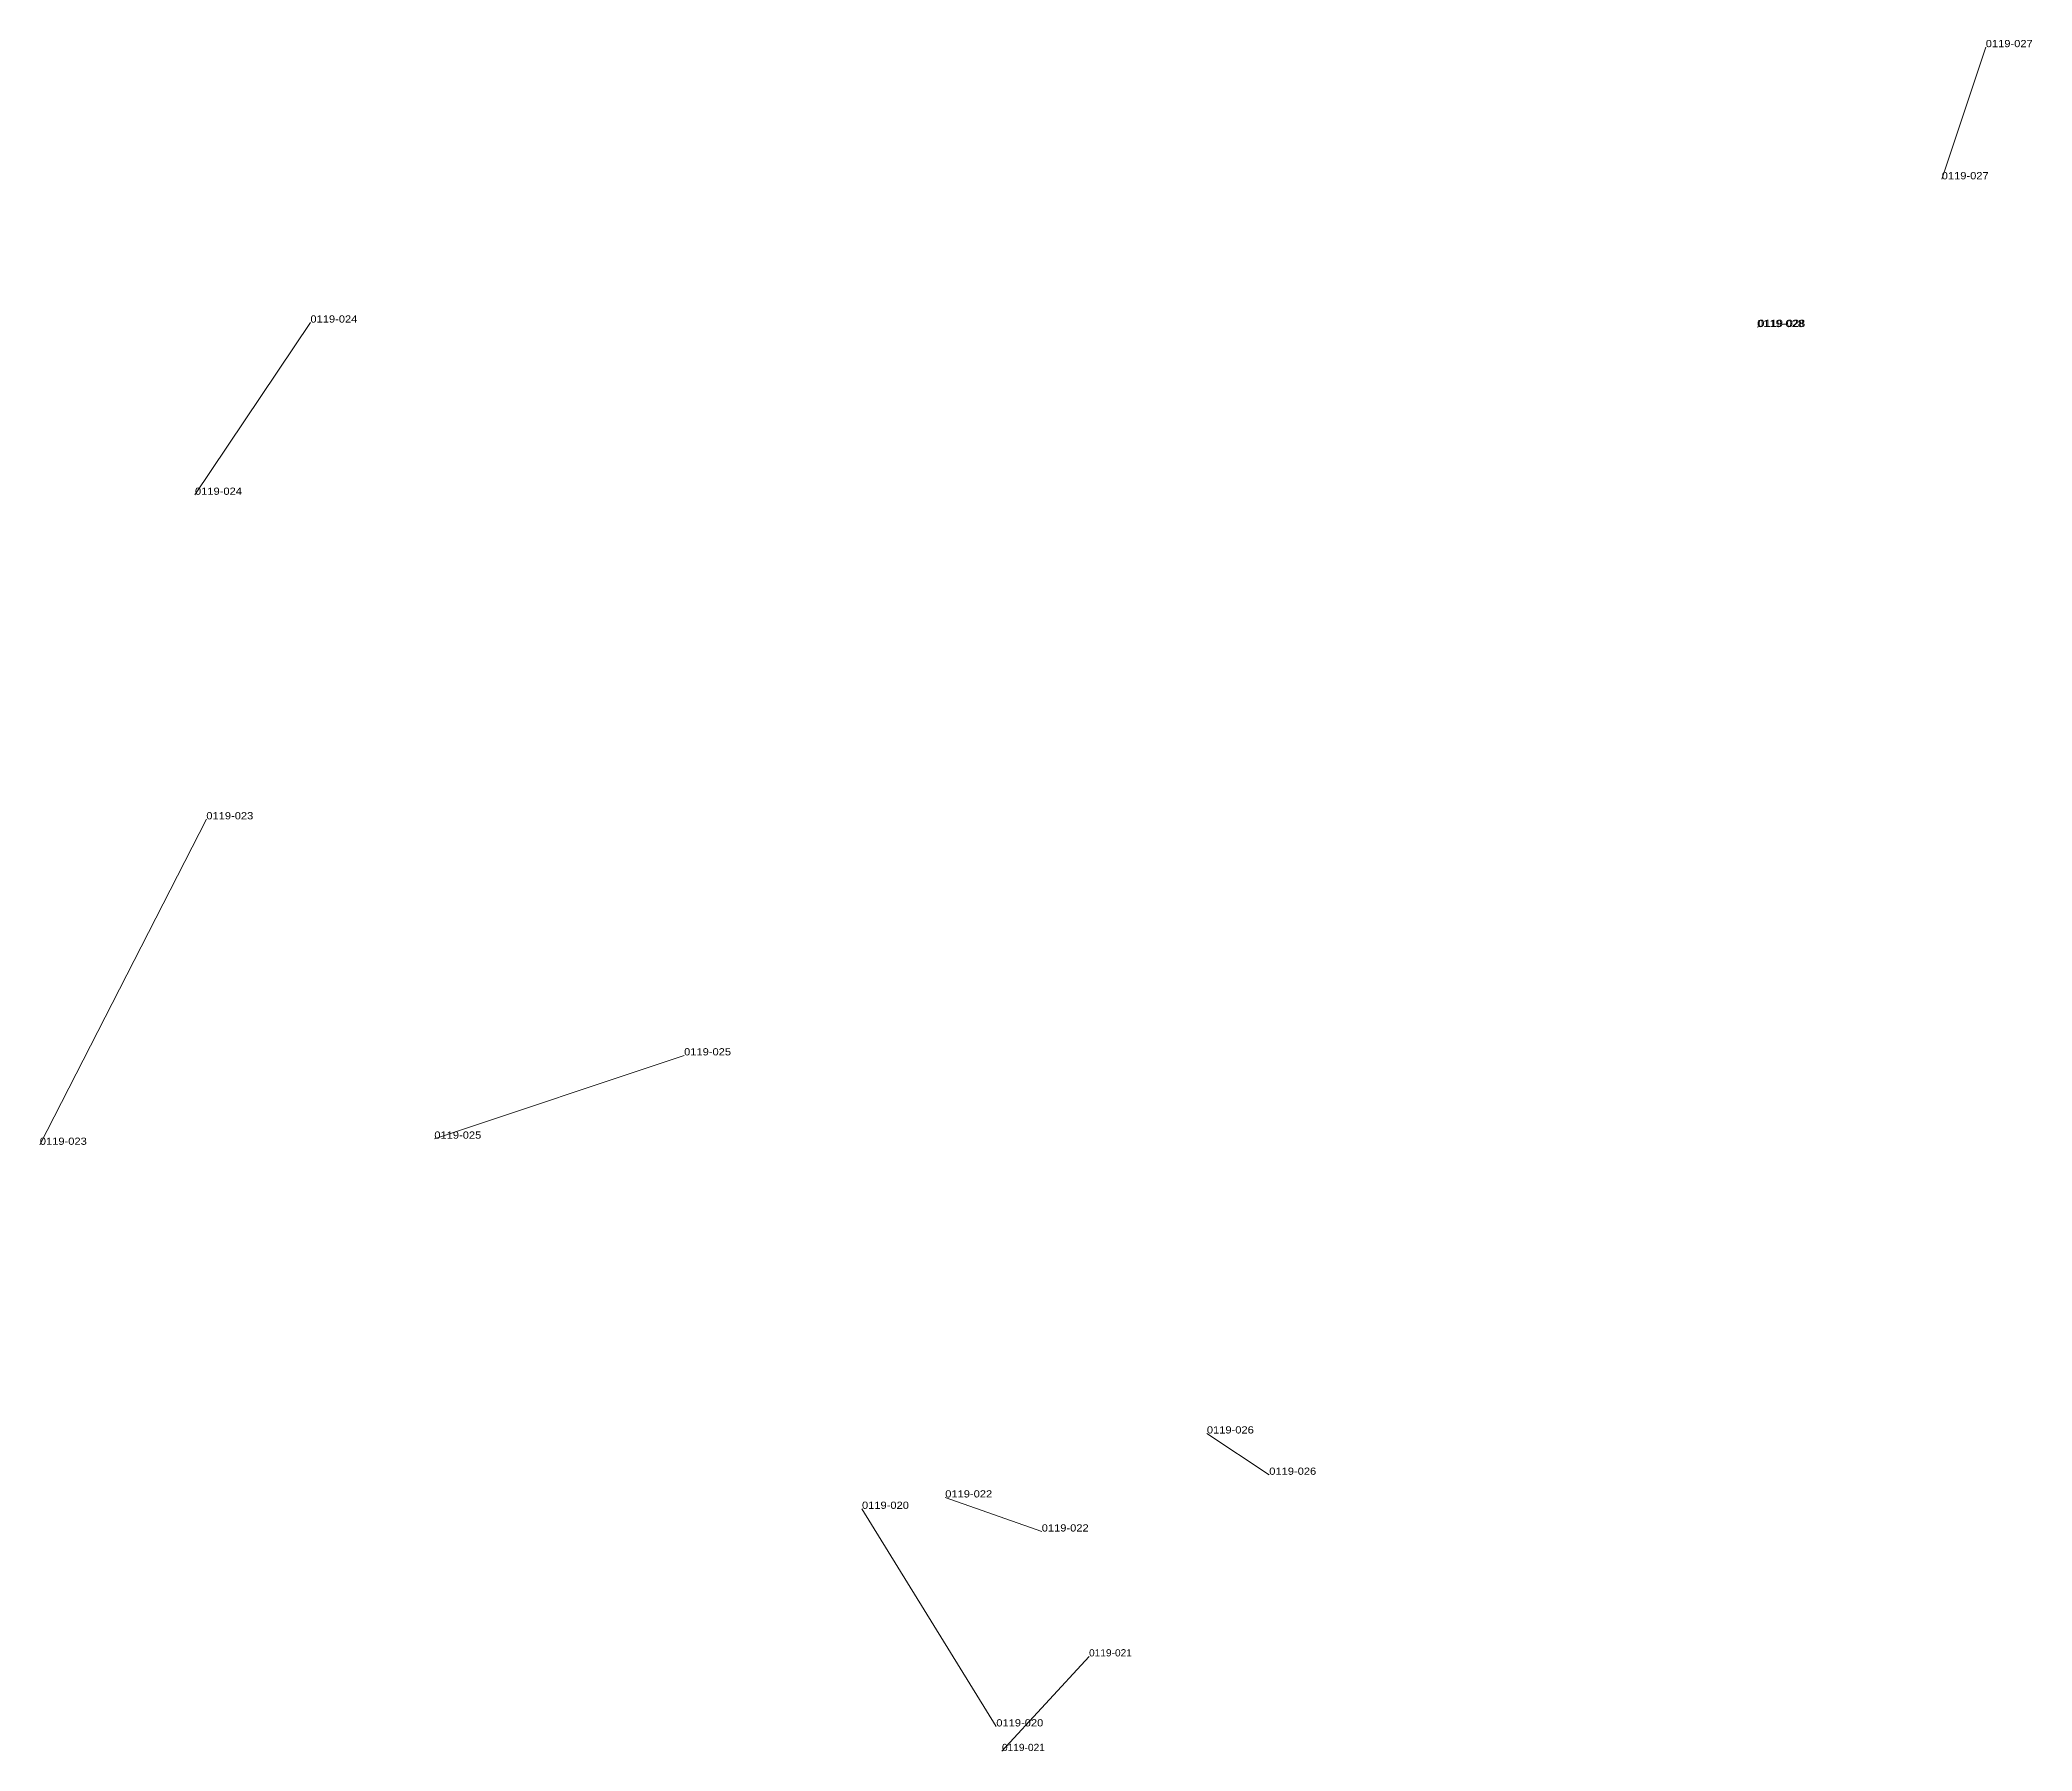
# Model space of a CAD drawing. Header units: metres. Extents: x 571156 to 607184, y 703608 to 727431.
# Drawn here: x 601890 to 602442, y 719728 to 720201 of the extents above; entities that cross this region are included whole.
import ezdxf

# ---------------------------------------------------------------- set-up
doc = ezdxf.new("R2010")
doc.units = ezdxf.units.M
doc.header["$LTSCALE"] = 0.8
doc.layers.add('60', color=7, linetype='Continuous', lineweight=13)
doc.layers.add('61', color=7, linetype='Continuous')

msp = doc.modelspace()

# ---------------------------------------------------------------- texts
at = {"layer": '60'}
for s, width, p in [('0119-027', 1.15, (602416.47, 720162.63)), ('0119-024', 1.15, (601964.87, 720122.96)), ('0119-028', 1.15, (602365.67, 720121.77)), ('0119-023', 1.15, (601936.06, 719985.46)), ('0119-025', 1.15, (602068.32, 719920.11)), ('0119-026', 1.15, (602213.04, 719815.45)), ('0119-020', 1.15, (602117.56, 719794.59)), ('0119-022', 1.15, (602167.32, 719788.31)), ('0119-021', 1.05, (602180.42, 719753.74))]:
    msp.add_text(s, height=2, dxfattribs=dict(at, width=width)).set_placement(p)
at = {"layer": '61'}
for s, width, p in [('0119-027', 1.15, (602428.66, 720199.2)), ('0119-028', 1.15, (602365.36, 720121.71)), ('0119-024', 1.15, (601932.92, 720075.29)), ('0119-023', 1.15, (601889.97, 719895.36)), ('0119-025', 1.15, (601999.18, 719897.06)), ('0119-026', 1.15, (602230.31, 719804.02)), ('0119-022', 1.15, (602140.61, 719797.74)), ('0119-020', 1.15, (602154.75, 719734.36)), ('0119-021', 1.05, (602156.32, 719727.55))]:
    msp.add_text(s, height=2, dxfattribs=dict(at, width=width)).set_placement(p)

# ---------------------------------------------------------------- linework, layer by layer
at = {"layer": '60'}
for p, q in [((602428.66, 720199.2), (602416.47, 720162.63)), ((601932.92, 720075.29), (601964.87, 720122.96)), ((602365.36, 720121.71), (602365.67, 720121.77)), ((601889.97, 719895.36), (601936.06, 719985.46)), ((601999.18, 719897.06), (602068.32, 719920.11)), ((602230.31, 719804.02), (602213.04, 719815.45)), ((602140.61, 719797.74), (602167.32, 719788.31)), ((602154.75, 719734.36), (602117.56, 719794.59)), ((602156.32, 719727.55), (602180.42, 719753.74))]:
    msp.add_line(p, q, dxfattribs=at)

msp.set_redraw_order([(e.dxf.handle, doc.entitydb.next_handle()) for e in msp.query("TEXT MTEXT ATTDEF DIMENSION ARC_DIMENSION")])  # texts and dimensions are drawn at this point

doc.saveas('drawing.dxf')
